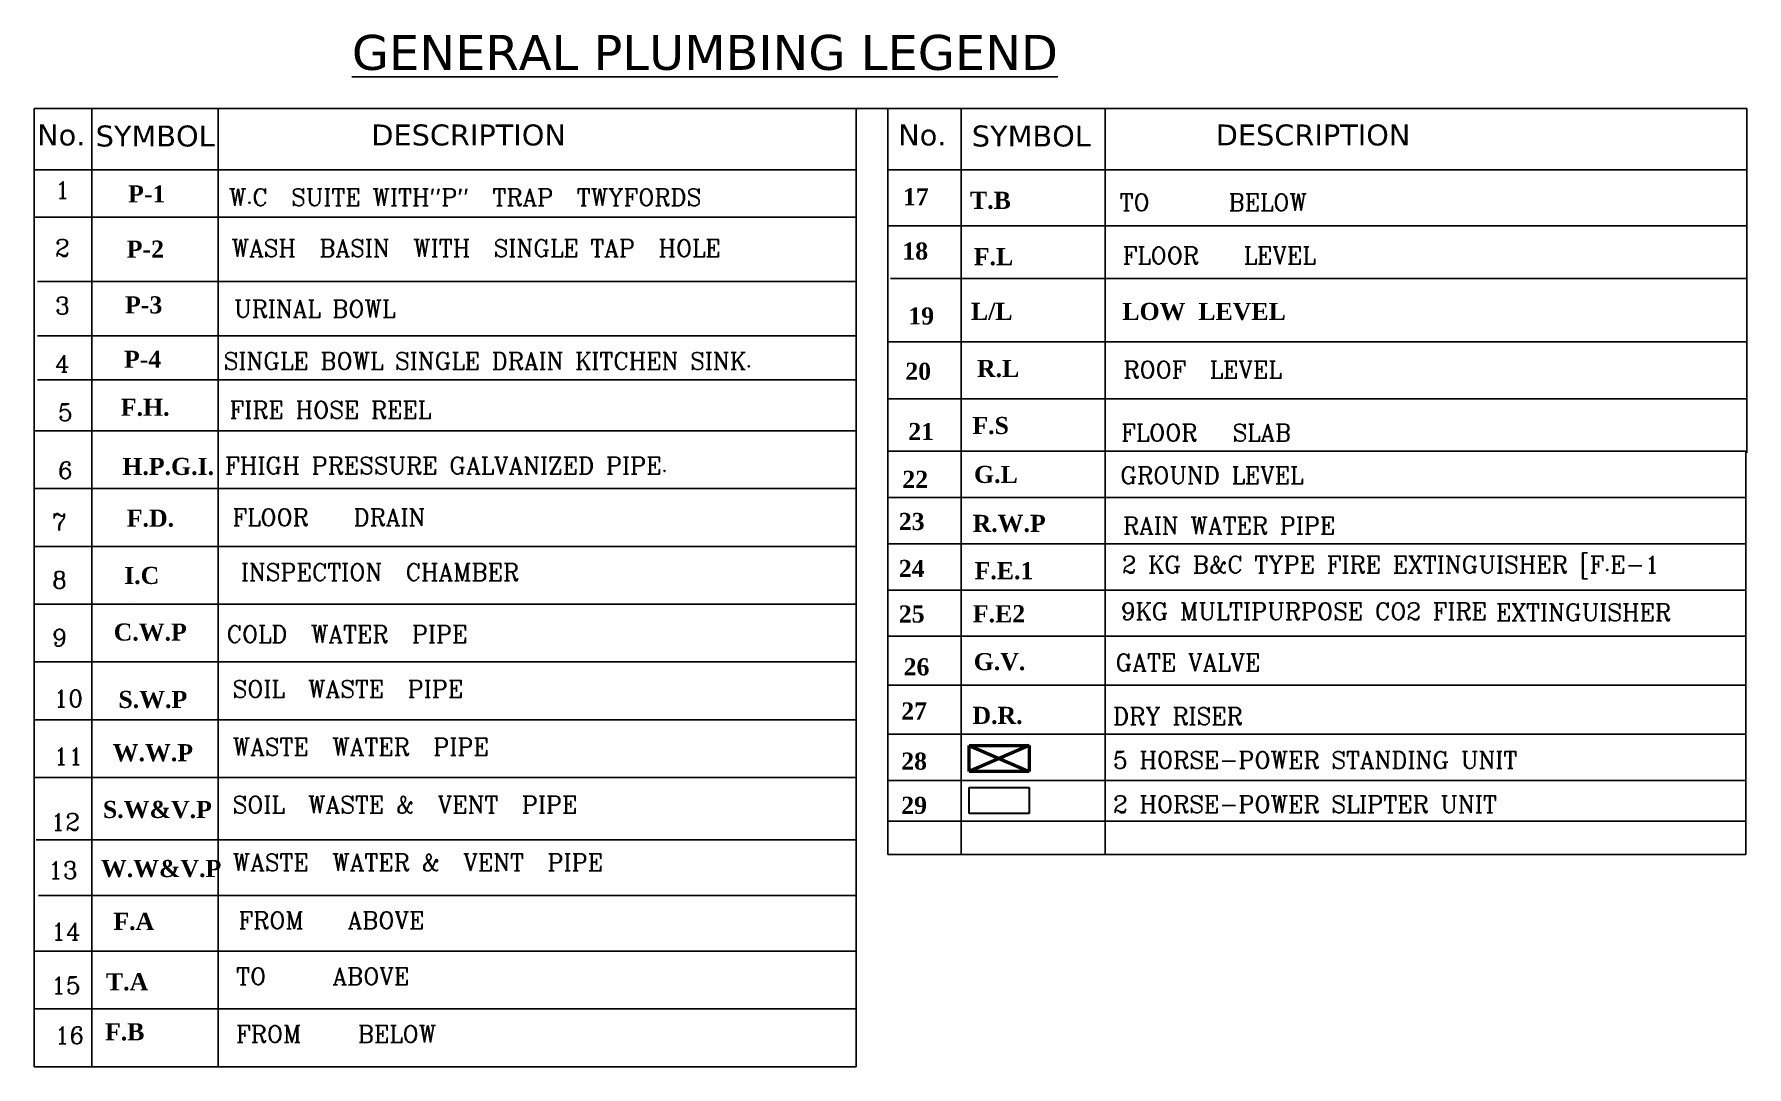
# Model space of a CAD drawing. Header units: millimetres. Extents: x -162225 to 333452, y -329082 to -56676.
# Drawn here: x -162225 to -88708, y -119094 to -74776 of the extents above; entities that cross this region are included whole.
import ezdxf

# ---------------------------------------------------------------- set-up
doc = ezdxf.new("R2010")
doc.units = ezdxf.units.MM
doc.header["$LTSCALE"] = 7
doc.header["$MEASUREMENT"] = 0
doc.layers.add('LAY', color=8, linetype='Continuous')
doc.layers.add('LEGEND', color=7, linetype='Continuous')
doc.layers.add('TEXT3', color=8, linetype='Continuous', lineweight=5)
doc.styles.add('COMPLEX', font='COMPLEX.shx')
doc.styles.add('style1', font='verdana.ttf')

msp = doc.modelspace()

# ---------------------------------------------------------------- texts
at = {"layer": 'LEGEND', "color": 5, "style": 'style1'}
for s, height, p in [(' %%uGENERAL PLUMBING LEGEND', 1500, (-149243, -76304)), ('No.', 900, (-162103, -79549)), ('DESCRIPTION', 900, (-147755, -79549)), ('No.', 900, (-125135, -79549)), ('DESCRIPTION', 900, (-111504, -79549)), ('SYMBOL', 900, (-159589, -79593)), ('SYMBOL', 900, (-121975, -79593))]:
    msp.add_text(s, height=height, dxfattribs=at).set_placement(p)
at = {"layer": 'LEGEND', "color": 1, "style": 'COMPLEX'}
for s, height, p in [('1', 733, (-161330, -81831)), ("W.C  SUITE WITH''P''  TRAP  TWYFORDS", 733.47, (-153868, -82139)), ('TO      BELOW', 733.47, (-115632, -82358)), ('2', 733, (-161330, -84313)), ('WASH  BASIN  WITH  SINGLE TAP  HOLE', 733.47, (-153755, -84326)), ('FLOOR   LEVEL', 733.47, (-115493, -84638)), ('3', 733, (-161330, -86795)), ('URINAL BOWL', 733.47, (-153645, -86930)), ('4', 733, (-161330, -89277)), ('SINGLE BOWL SINGLE DRAIN KITCHEN SINK.', 733.47, (-154091, -89170)), ('5', 733, (-161202, -91375)), ('FIRE HOSE REEL', 733.47, (-153837, -91264)), ('6', 733, (-161202, -93857)), ('FHIGH PRESSURE GALVANIZED PIPE.', 733.47, (-154028, -93656)), ('7', 733, (-161459, -96083)), ('FLOOR   DRAIN', 733.47, (-153710, -95876)), ('2 KG B&C TYPE FIRE EXTINGUISHER [F.E-1', 733.47, (-115536, -97906)), ('INSPECTION  CHAMBER', 733.47, (-153355, -98230)), ('8', 733, (-161459, -98565)), ('9KG MULTIPURPOSE CO2 FIRE ', 733.47, (-115580, -99913)), ('EXTINGUISHER', 733.47, (-99469, -99956)), ('9', 733, (-161459, -101047)), ('COLD  WATER  PIPE', 733.47, (-153966, -100892)), ('10', 733.5, (-161393, -103656)), ('SOIL  WASTE  PIPE', 733.47, (-153710, -103246)), ('WASTE  WATER  PIPE', 733.47, (-153710, -105728)), ('11', 733.5, (-161393, -106138)), ('SOIL  WASTE &  VENT  PIPE', 733.47, (-153710, -108210)), ('12', 733.5, (-161521, -108952)), ('WASTE  WATER &  VENT  PIPE', 733.47, (-153710, -110691)), ('13', 733.5, (-161624, -111024)), ('FROM   ABOVE', 733.47, (-153454, -113173)), ('14', 733.5, (-161495, -113654)), ('15', 733.5, (-161495, -115969)), ('TO     ABOVE', 733.47, (-153557, -115577)), ('16', 733.5, (-161339, -118111)), ('FROM    BELOW', 733.47, (-153557, -118059))]:
    msp.add_text(s, height=height, dxfattribs=at).set_placement(p)
at = {"layer": 'LEGEND', "color": 1, "char_height": 733.47, "attachment_point": 1}
for s, insert, width in [('{\\fTimes New Roman|b1|i0|c0|p18;P-1}', (-158195, -81263), 9150), ('{\\fTimes New Roman|b1|i0|c0|p18;17}', (-124933, -81387), 3175.02), ('{\\fTimes New Roman|b1|i0|c0|p18;T.B}', (-122054, -81538), 5129.92), ('{\\fTimes New Roman|b1|i0|c0|p18;18}', (-124960, -83715), 2242.09), ('{\\fTimes New Roman|b1|i0|c0|p18;F.L}', (-121892, -83955), 5331.89), ('{\\fTimes New Roman|b1|i0|c0|p18;19}', (-124704, -86501), 2241.89), ('{\\fTimes New Roman|b1|i0|c0|p18;L/L}', (-122013, -86303), 4393.22), ('{\\fTimes New Roman|b1|i0|c0|p18;20}', (-124832, -88875), 2241.98), ('{\\fTimes New Roman|b1|i0|c0|p18;R.L}', (-121755, -88752), 3051.6), ('{\\fTimes New Roman|b1|i0|c0|p18;21}', (-124704, -91462), 1981.68), ('{\\fTimes New Roman|b1|i0|c0|p18;F.S}', (-121953, -91203), 2214.87), ('{\\fTimes New Roman|b1|i0|c0|p18;G.L}', (-121880, -93302), 2215.08), ('{\\fTimes New Roman|b1|i0|c0|p18;22}', (-124960, -93514), 2241.89), ('{\\fTimes New Roman|b1|i0|c0|p18;23}', (-125111, -95322), 2242.17), ('{\\fTimes New Roman|b1|i0|c0|p18;R.W.P}', (-121942, -95403), 2214.82), ('{\\fTimes New Roman|b1|i0|c0|p18;I.C}', (-158365, -97638), 3150.66), ('{\\fTimes New Roman|b1|i0|c0|p18;24}', (-125111, -97340), 2242.2), ('{\\fTimes New Roman|b1|i0|c0|p18;F.E.1}', (-121858, -97434), 2214.8), ('{\\fTimes New Roman|b1|i0|c0|p18;25}', (-125111, -99294), 2242), ('{\\fTimes New Roman|b1|i0|c0|p18;F.E2}', (-121931, -99282), 2214.8), ('{\\fTimes New Roman|b1|i0|c0|p18;C.W.P}', (-158815, -100069), 3473.81), ('{\\fTimes New Roman|b1|i0|c0|p18;G.V.}', (-121894, -101338), 2215), ('{\\fTimes New Roman|b1|i0|c0|p18;26}', (-124904, -101561), 2242), ('{\\fTimes New Roman|b1|i0|c0|p18;S.W.P}', (-158613, -102961), 3069.87), ('{\\fTimes New Roman|b1|i0|c0|p18;27}', (-125007, -103456), 2242), ('{\\fTimes New Roman|b1|i0|c0|p18;D.R.}', (-121949, -103644), 2215), ('{\\fTimes New Roman|b1|i0|c0|p18;W.W.P}', (-158855, -105246), 3877.74), ('{\\fTimes New Roman|b1|i0|c0|p18;28}', (-125007, -105610), 2242), ('{\\fTimes New Roman|b1|i0|c0|p18;29}', (-125007, -107505), 2242), ('{\\fTimes New Roman|b1|i0|c0|p18;W.W&V.P}', (-159364, -110219), 4524.03), ('{\\fTimes New Roman|b1|i0|c0|p18;F.A}', (-158829, -112487), 3796.95), ('{\\fTimes New Roman|b1|i0|c0|p18;T.A}', (-159147, -115081), 4806.78), ('{\\fTimes New Roman|b1|i0|c0|p18;F.B}', (-159188, -117226), 4150.39)]:
    msp.add_mtext(s, dxfattribs=dict(at, insert=insert, width=width))
for s, insert in [('{\\fTimes New Roman|b1|i0|c0|p18;P-2}', (-158255, -83633)), ('{\\fTimes New Roman|b1|i0|c0|p18;P-3}', (-158327, -86024)), ('{\\fTimes New Roman|b1|i0|c0|p18;P-4}', (-158375, -88359)), ('{\\fTimes New Roman|b1|i0|c0|p18;F.H.}', (-158508, -90421)), ('{\\fTimes New Roman|b1|i0|c0|p18;H.P.G.I.}', (-158444, -92958)), ('{\\fTimes New Roman|b1|i0|c0|p18;F.D.}', (-158254, -95179)), ('{\\fTimes New Roman|b1|i0|c0|p18;S.W&V.P}', (-159278, -107684))]:
    msp.add_mtext(s, dxfattribs=dict(at, insert=insert))
at = {"layer": 'LEGEND', "color": 1, "attachment_point": 1, "style": 'COMPLEX'}
for s, insert, char_height, width in [('{\\fTimes New Roman|b1|i0|c0|p18;LOW  LEVEL}', (-115514, -86306), 733.47, 23997.61), ('ROOF  LEVEL', (-115467, -88806), 733.47, 23997.61), ('FLOOR   SLAB', (-115560, -91513), 733.47, 24994.63), ('GROUND LEVEL', (-115601, -93338), 733.47, 24994.25), ('RAIN WATER PIPE', (-115485, -95498), 733.47, 24994.78), ('GATE VALVE', (-115808, -101375), 733.5, 24994), ('DRY RISER', (-115910, -103680), 733.5, 24994), ('5 HORSE-POWER STANDING UNIT', (-115910, -105565), 733.47, 24994), ('2 HORSE-POWER SLIPTER UNIT', (-115910, -107460), 733.47, 24994)]:
    msp.add_mtext(s, dxfattribs=dict(at, insert=insert, char_height=char_height, width=width))

# ---------------------------------------------------------------- linework, layer by layer
at = {"layer": 'LAY'}
for p, q in [((-162225, -77961), (-88708, -77961)), ((-162225, -77961), (-162225, -119094)), ((-159756, -77961), (-159756, -119094)), ((-154329, -77961), (-154329, -119094)), ((-126938, -77961), (-126938, -119094)), ((-125584, -77961), (-125584, -109982)), ((-122432, -77961), (-122432, -109982)), ((-116246, -77961), (-116246, -109982)), ((-88708, -92749), (-88708, -77961)), ((-162225, -80589), (-126938, -80589)), ((-125584, -80589), (-88708, -80589)), ((-162225, -82626), (-126938, -82626)), ((-125584, -82997), (-88741, -82997)), ((-125465, -85257), (-88741, -85257)), ((-162079, -85391), (-126938, -85391)), ((-162079, -87719), (-126938, -87719)), ((-125584, -87981), (-88741, -87981)), ((-162079, -89610), (-126938, -89610)), ((-154329, -89089), (-154329, -119094)), ((-125609, -90418), (-88741, -90418)), ((-162225, -91793), (-126938, -91793)), ((-159756, -93169), (-159756, -119094)), ((-125584, -92667), (-88741, -92667)), ((-88743, -100669), (-88741, -92667)), ((-162225, -94275), (-126938, -94275)), ((-125584, -94655), (-88741, -94655)), ((-159756, -95277), (-159756, -119094)), ((-162225, -96757), (-126938, -96757)), ((-125584, -96643), (-88742, -96643)), ((-88743, -104749), (-88741, -96748)), ((-162225, -99238), (-126938, -99238)), ((-125584, -98631), (-88742, -98631)), ((-88744, -109982), (-88741, -98855)), ((-125584, -100619), (-88742, -100619)), ((-162225, -101720), (-126938, -101720)), ((-125584, -102711), (-88742, -102711)), ((-162225, -104202), (-126938, -104202)), ((-125584, -104818), (-88742, -104818)), ((-162225, -106684), (-126938, -106684)), ((-125584, -106806), (-88743, -106806)), ((-125584, -108549), (-88743, -108549)), ((-162146, -109353), (-126938, -109353)), ((-125584, -109982), (-88743, -109982)), ((-162047, -111745), (-126938, -111745)), ((-162225, -114130), (-126938, -114130)), ((-162225, -116612), (-126938, -116612)), ((-162225, -119094), (-126938, -119094))]:
    msp.add_line(p, q, dxfattribs=at)
at = {"layer": 'LEGEND', "color": 1}
msp.add_line((-158108, -99116), (-158108, -99116), dxfattribs=at)
at = {"layer": 'TEXT3', "color": 5, "lineweight": 50}
for p, q in [((-122094, -105304), (-119508, -105304)), ((-122094, -105304), (-119508, -106424)), ((-122093, -106424), (-122093, -105304)), ((-119508, -105304), (-122093, -106424)), ((-119508, -105304), (-119508, -106424)), ((-119508, -106424), (-122093, -106424))]:
    msp.add_line(p, q, dxfattribs=at)
at = {"layer": 'TEXT3', "color": 5, "lineweight": 30}
for p, q in [((-122094, -107108), (-119508, -107108)), ((-122093, -108228), (-122093, -107108)), ((-119508, -107108), (-119508, -108228)), ((-119508, -108228), (-122093, -108228))]:
    msp.add_line(p, q, dxfattribs=at)

msp.set_redraw_order([(e.dxf.handle, doc.entitydb.next_handle()) for e in msp.query("TEXT MTEXT ATTDEF DIMENSION ARC_DIMENSION")])  # texts and dimensions are drawn at this point

doc.saveas('drawing.dxf')
